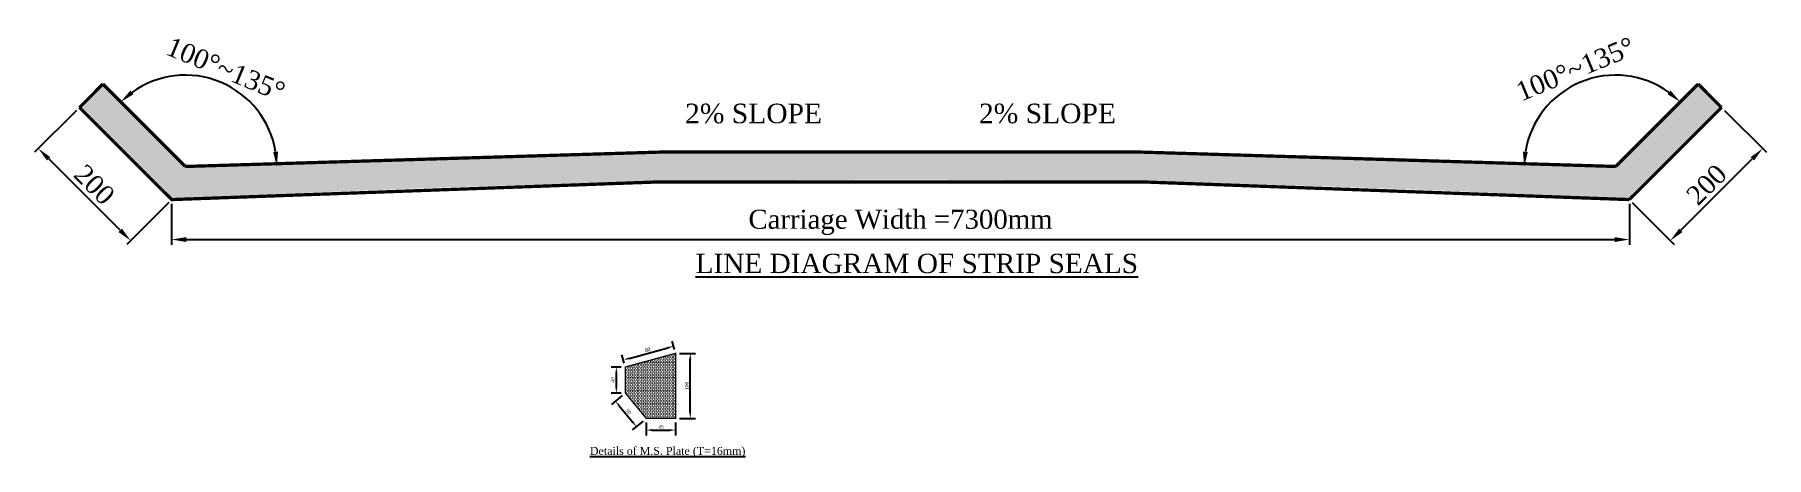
# Model space of a CAD drawing. Extents: x 25837 to 33401, y -1784 to 3293.
# Drawn here: x 27030 to 29688, y 266 to 916 of the extents above; entities that cross this region are included whole.
import ezdxf

# ---------------------------------------------------------------- set-up
doc = ezdxf.new("R2010")
doc.units = 0
doc.header["$LTSCALE"] = 200
doc.header["$MEASUREMENT"] = 0
doc.layers.get('Defpoints').update_dxf_attribs({"linetype": 'CONTINUOUS'})
doc.layers.add('Dim Arrow', color=150, linetype='CONTINUOUS', lineweight=9)
doc.layers.add('Line', color=6, linetype='CONTINUOUS', lineweight=25)
doc.layers.add('hatch', color=250, linetype='CONTINUOUS')
doc.layers.add('Text', color=7, linetype='CONTINUOUS')
doc.styles.add('dimen_text', font='simplex.shx')
doc.styles.get("Standard").update_dxf_attribs({"font": 'times.ttf'})
doc.dimstyles.new('dim_5', dxfattribs={"dimscale": 45, "dimtxt": 0.18, "dimasz": 0.2, "dimexe": 0.18, "dimexo": 0.14, "dimgap": 0.09, "dimtad": 1, "dimdec": 0, "dimzin": 0, "dimdsep": 46, "dimtxsty": 'dimen_text', "dimcen": 0.09, "dimclrd": 256, "dimclre": 256, "dimclrt": 7, "dimadec": 0, "dimazin": 0, "dimtfac": 1, "dimtdec": 0, "dimtofl": 0, "dimtmove": 0, "dimatfit": 3, "dimfxl": 1, "dimtolj": 1, "dimtzin": 0, "dimarcsym": 0})

msp = doc.modelspace()

# ---------------------------------------------------------------- texts
at = {"layer": 'Text'}
for s, insert, char_height, width, attachment_point in [('2% SLOPE', (28028.5, 809.8), 30, 284.46, 1), ('2% SLOPE', (28689.7, 809.8), 30, 284.46, 3), ('{\\LLINE DIAGRAM OF STRIP SEALS}', (28044.7, 579.2), 29.743, 743.829, 1), ('{\\LDetails of M.S. Plate (T=16mm)}', (27882.4, 282.4), 12.15, 313.001, 1)]:
    msp.add_mtext(s, dxfattribs=dict(at, insert=insert, char_height=char_height, width=width, attachment_point=attachment_point))

# ---------------------------------------------------------------- blocks, each defined once
blk = doc.blocks.new('*D24')
at = {"layer": 'Defpoints', "color": 0, "transparency": 16777216}
for p in [(27240.6, 662.4), (29477.6, 662.4), (29477.6, 601)]:
    blk.add_point(p, dxfattribs=at)
at = {"layer": 'hatch', "lineweight": -2, "transparency": 16777216}
for p, q in [((27240.6, 656.1), (27240.6, 592.9)), ((29477.6, 656.1), (29477.6, 592.9)), ((27263.1, 601), (29455.1, 601))]:
    blk.add_line(p, q, dxfattribs=at)
at = {"layer": 'hatch', "transparency": 16777216}
for points in [[(27263.1, 604.8), (27263.1, 597.3), (27240.6, 601)], [(29455.1, 604.8), (29455.1, 597.3), (29477.6, 601)]]:
    blk.add_solid(points, dxfattribs=at)
at = {"layer": 'hatch', "color": 7, "transparency": 16777216, "insert": (28359.1, 627.4), "char_height": 29.25, "attachment_point": 5}
blk.add_mtext('\\A1;Carriage Width =7300mm', dxfattribs=at)
blk = doc.blocks.new('*D25')
at = {"layer": 'Defpoints', "color": 0, "transparency": 16777216}
for p in [(27120.3, 854.7), (27360.9, 812.5), (27261.7, 713.3), (27261.7, 713.3), (29456.5, 713.3)]:
    blk.add_point(p, dxfattribs=at)
at = {"layer": 'hatch', "lineweight": -2, "transparency": 16777216}
blk.add_arc((27261.7, 713.3), 140.3, 9.2007, 125.7993, dxfattribs=at)
at = {"layer": 'hatch', "transparency": 16777216}
for points in [[(27182.1, 824.2), (27177.2, 829.9), (27162.5, 812.5)], [(27403.9, 736), (27396.4, 735.4), (27402, 713.3)]]:
    blk.add_solid(points, dxfattribs=at)
at = {"layer": 'hatch', "color": 7, "transparency": 16777216, "insert": (27323.6, 862.9), "char_height": 29.25, "attachment_point": 5, "rotation": 337.5}
blk.add_mtext('\\A1;100%%D~135°', dxfattribs=at)
blk = doc.blocks.new('*D26')
at = {"layer": 'Defpoints', "color": 0, "transparency": 16777216}
for p in [(27099.2, 803.9), (27036.1, 740.8), (27240.6, 662.4)]:
    blk.add_point(p, dxfattribs=at)
at = {"layer": 'hatch', "lineweight": -2, "transparency": 16777216}
for p, q in [((27094.7, 799.4), (27030.4, 735.1)), ((27161.6, 615.3), (27052, 724.9)), ((27236.2, 658), (27171.8, 593.6))]:
    blk.add_line(p, q, dxfattribs=at)
at = {"layer": 'hatch', "transparency": 16777216}
for points in [[(27054.6, 727.6), (27049.3, 722.3), (27036.1, 740.8)], [(27164.3, 617.9), (27159, 612.6), (27177.6, 599.4)]]:
    blk.add_solid(points, dxfattribs=at)
at = {"layer": 'hatch', "color": 7, "transparency": 16777216, "insert": (27122.1, 685.4), "char_height": 29.25, "attachment_point": 5, "rotation": 315}
blk.add_mtext('\\A1;200', dxfattribs=at)
blk = doc.blocks.new('*D27')
at = {"layer": 'Defpoints', "color": 0, "transparency": 16777216}
for p in [(29619, 803.9), (29682.1, 740.8), (29477.6, 662.4)]:
    blk.add_point(p, dxfattribs=at)
at = {"layer": 'hatch', "lineweight": -2, "transparency": 16777216}
for p, q in [((29623.5, 799.4), (29687.8, 735.1)), ((29556.6, 615.3), (29666.2, 724.9)), ((29482, 658), (29546.4, 593.6))]:
    blk.add_line(p, q, dxfattribs=at)
at = {"layer": 'hatch', "transparency": 16777216}
for points in [[(29663.6, 727.6), (29668.9, 722.3), (29682.1, 740.8)], [(29553.9, 617.9), (29559.2, 612.6), (29540.6, 599.4)]]:
    blk.add_solid(points, dxfattribs=at)
at = {"layer": 'hatch', "color": 7, "transparency": 16777216, "insert": (29596.1, 685.4), "char_height": 29.25, "attachment_point": 5, "rotation": 45}
blk.add_mtext('\\A1;200', dxfattribs=at)
blk = doc.blocks.new('*D57')
at = {"layer": 'Defpoints', "color": 0, "transparency": 16777216}
for p in [(28010.9, 437.2), (28013.9, 426.2), (27936.9, 405.2)]:
    blk.add_point(p, dxfattribs=at)
at = {"layer": 'Line', "lineweight": -2, "transparency": 16777216}
for p, q in [((27942.6, 418.5), (28002.2, 434.8)), ((28012.2, 432.3), (28008.7, 445)), ((27935.2, 411.3), (27931.7, 424))]:
    blk.add_line(p, q, dxfattribs=at)
at = {"layer": 'Line', "transparency": 16777216}
for points in [[(28001.8, 436.2), (28002.6, 433.4), (28010.9, 437.2)], [(27942.2, 420), (27943, 417.1), (27933.9, 416.2)]]:
    blk.add_solid(points, dxfattribs=at)
at = {"layer": 'Line', "color": 7, "transparency": 16777216, "insert": (27971, 431.6), "char_height": 5.62, "attachment_point": 5, "rotation": 15.2551}
blk.add_mtext('\\A1;80', dxfattribs=at)
blk = doc.blocks.new('*D58')
at = {"layer": 'Defpoints', "color": 0, "transparency": 16777216}
for p in [(27936.9, 405.2), (27923, 365.2), (27936.9, 365.2)]:
    blk.add_point(p, dxfattribs=at)
at = {"layer": 'Line', "lineweight": -2, "transparency": 16777216}
for p, q in [((27930.6, 405.2), (27914.9, 405.2)), ((27923, 396.2), (27923, 374.2)), ((27930.6, 365.2), (27914.9, 365.2))]:
    blk.add_line(p, q, dxfattribs=at)
at = {"layer": 'Line', "transparency": 16777216}
for points in [[(27921.5, 396.2), (27924.5, 396.2), (27923, 405.2)], [(27921.5, 374.2), (27924.5, 374.2), (27923, 365.2)]]:
    blk.add_solid(points, dxfattribs=at)
at = {"layer": 'Line', "color": 7, "transparency": 16777216, "insert": (27917.9, 385.2), "char_height": 5.62, "attachment_point": 5, "rotation": 90}
blk.add_mtext('\\A1;40', dxfattribs=at)
blk = doc.blocks.new('*D59')
at = {"layer": 'Defpoints', "color": 0, "transparency": 16777216}
for p in [(27936.9, 365.2), (27968.9, 326.2), (27953.7, 313.8)]:
    blk.add_point(p, dxfattribs=at)
at = {"layer": 'Line', "lineweight": -2, "transparency": 16777216}
for p, q in [((27932, 361.2), (27915.4, 347.7)), ((27927.4, 345.8), (27948, 320.8)), ((27964, 322.2), (27947.4, 308.7))]:
    blk.add_line(p, q, dxfattribs=at)
at = {"layer": 'Line', "transparency": 16777216}
for points in [[(27928.6, 346.8), (27926.2, 344.9), (27921.7, 352.8)], [(27949.2, 321.7), (27946.8, 319.8), (27953.7, 313.8)]]:
    blk.add_solid(points, dxfattribs=at)
at = {"layer": 'Line', "color": 7, "transparency": 16777216, "insert": (27941.7, 336.5), "char_height": 5.62, "attachment_point": 5, "rotation": 309.3693}
blk.add_mtext('\\A1;50', dxfattribs=at)
blk = doc.blocks.new('*D60')
at = {"layer": 'Defpoints', "color": 0, "transparency": 16777216}
for p in [(27968.9, 326.2), (28013.9, 326.2), (28013.9, 308.3)]:
    blk.add_point(p, dxfattribs=at)
at = {"layer": 'Line', "lineweight": -2, "transparency": 16777216}
for p, q in [((27968.9, 319.9), (27968.9, 300.2)), ((28013.9, 319.9), (28013.9, 300.2)), ((27977.9, 308.3), (28004.9, 308.3))]:
    blk.add_line(p, q, dxfattribs=at)
at = {"layer": 'Line', "transparency": 16777216}
for points in [[(27977.9, 309.8), (27977.9, 306.8), (27968.9, 308.3)], [(28004.9, 309.8), (28004.9, 306.8), (28013.9, 308.3)]]:
    blk.add_solid(points, dxfattribs=at)
at = {"layer": 'Line', "color": 7, "transparency": 16777216, "insert": (27991.4, 313.4), "char_height": 5.62, "attachment_point": 5}
blk.add_mtext('\\A1;45', dxfattribs=at)
blk = doc.blocks.new('*D61')
at = {"layer": 'Defpoints', "color": 0, "transparency": 16777216}
for p in [(28013.9, 426.2), (28036.5, 426.2), (28013.9, 326.2)]:
    blk.add_point(p, dxfattribs=at)
at = {"layer": 'Line', "lineweight": -2, "transparency": 16777216}
for p, q in [((28020.2, 426.2), (28044.6, 426.2)), ((28036.5, 335.2), (28036.5, 417.2)), ((28020.2, 326.2), (28044.6, 326.2))]:
    blk.add_line(p, q, dxfattribs=at)
at = {"layer": 'Line', "transparency": 16777216}
for points in [[(28035, 417.2), (28038, 417.2), (28036.5, 426.2)], [(28035, 335.2), (28038, 335.2), (28036.5, 326.2)]]:
    blk.add_solid(points, dxfattribs=at)
at = {"layer": 'Line', "color": 7, "transparency": 16777216, "insert": (28031.3, 376.2), "char_height": 5.62, "attachment_point": 5, "rotation": 90}
blk.add_mtext('\\A1;100', dxfattribs=at)
blk = doc.blocks.new('*D62')
at = {"layer": 'Defpoints', "color": 0, "transparency": 16777216}
for p in [(29456.5, 853.6), (29597.9, 854.7), (27261.7, 713.3), (29456.5, 713.3), (29456.5, 713.3)]:
    blk.add_point(p, dxfattribs=at)
at = {"layer": 'hatch', "lineweight": -2, "transparency": 16777216}
blk.add_arc((29456.5, 713.3), 140.3, 54.2007, 170.7993, dxfattribs=at)
at = {"layer": 'hatch', "transparency": 16777216}
for points in [[(29541, 829.9), (29536.1, 824.2), (29555.7, 812.5)], [(29321.8, 735.4), (29314.3, 736), (29316.2, 713.3)]]:
    blk.add_solid(points, dxfattribs=at)
at = {"layer": 'hatch', "color": 7, "transparency": 16777216, "insert": (29394.6, 862.9), "char_height": 29.25, "attachment_point": 5, "rotation": 22.5}
blk.add_mtext('\\A1;100%%D~135°', dxfattribs=at)

# ---------------------------------------------------------------- dimensions: what is measured, and where the dimension line sits
at = {"layer": 'hatch'}
for base, line1, line2, picture, middle in [((27360.9, 812.5), ((27261.7, 713.3), (29456.5, 713.3)), ((27120.3, 854.7), (27261.7, 713.3)), '*D25', (27323.6, 862.9)), ((29456.5, 853.6), ((29456.5, 713.3), (27261.7, 713.3)), ((29597.9, 854.7), (29456.5, 713.3)), '*D62', (29394.6, 862.9))]:
    dim = msp.add_angular_dim_2l(base=base, line1=line1, line2=line2, text='100%%D~<>', dimstyle='dim_5', override={"dimtxt": 0.65, "dimasz": 0.5, "dimgap": 0.15, "dimtxsty": 'Standard', "dimfxl": 30, "dimfxlon": 1}, dxfattribs=at)
    dim.commit()
    dim.dimension.update_dxf_attribs({"geometry": picture, "text_midpoint": middle})
for p1, p2, distance, picture, middle in [((27240.6, 662.4), (27099.2, 803.9), 89.2, '*D26', (27122.1, 685.4)), ((29477.6, 662.4), (29619, 803.9), -89.2, '*D27', (29596.1, 685.4))]:
    dim = msp.add_aligned_dim(p1=p1, p2=p2, distance=distance, dimstyle='dim_5', override={"dimtxt": 0.65, "dimasz": 0.5, "dimgap": 0.15, "dimtxsty": 'Standard', "dimfxl": 30, "dimfxlon": 1}, dxfattribs=at)
    dim.commit()
    dim.dimension.update_dxf_attribs({"geometry": picture, "text_midpoint": middle})
dim = msp.add_linear_dim(base=(29477.6, 601), p1=(27240.6, 662.4), p2=(29477.6, 662.4), text='Carriage Width =7300mm', dimstyle='dim_5', override={"dimtxt": 0.65, "dimasz": 0.5, "dimgap": 0.15, "dimtxsty": 'Standard', "dimfxl": 30, "dimfxlon": 1}, dxfattribs=at)
dim.commit()
dim.dimension.update_dxf_attribs({"geometry": '*D24', "text_midpoint": (28359.1, 627.4)})
at = {"layer": 'Line', "color": 1}
for p1, p2, distance, picture, middle in [((27936.9, 405.2), (28013.9, 426.2), 11.3, '*D57', (27971, 431.6)), ((28013.9, 326.2), (28013.9, 426.2), -22.6, '*D61', (28031.3, 376.2)), ((27936.9, 405.2), (27936.9, 365.2), -13.8, '*D58', (27917.9, 385.2)), ((27936.9, 365.2), (27968.9, 326.2), -19.6, '*D59', (27941.7, 336.5)), ((27968.9, 326.2), (28013.9, 326.2), -17.9, '*D60', (27991.4, 313.4))]:
    dim = msp.add_aligned_dim(p1=p1, p2=p2, distance=distance, dimstyle='dim_5', override={"dimtxt": 0.125, "dimgap": 0.05, "dimtxsty": 'Standard', "dimfxl": 20, "dimfxlon": 1, "dimarcsym": 1}, dxfattribs=at)
    dim.commit()
    dim.dimension.update_dxf_attribs({"geometry": picture, "text_midpoint": middle})

# ---------------------------------------------------------------- hatches: boundary and pattern name
at = {"layer": 'Line'}
h = msp.add_hatch(dxfattribs=at)
h.set_pattern_fill('DOTS', color=8, scale=100)
h.paths.add_polyline_path([(29619, 803.9), (29583.1, 839.9), (29456.5, 713.3, 0.011365), (28359.1, 738.2), (28359.1, 692.9, -0.013623), (29477.6, 662.4)])
h.paths.add_polyline_path([(28359.1, 738.2, 0.011365), (27261.7, 713.3), (27135.1, 839.9), (27099.2, 803.9), (27240.6, 662.4), (27240.7, 662.4, -0.013622), (28359.1, 692.9)])
h = msp.add_hatch(dxfattribs=at)
h.set_pattern_fill('DOTS', color=8, scale=40)
h.set_pattern_definition([(0, (0, -1021.6106), (1.25, 2.5), [0, -2.5])])
h.paths.add_polyline_path([(28013.9, 426.2), (27936.9, 405.2), (27936.9, 365.2), (27968.9, 326.2), (28013.9, 326.2)])

# ---------------------------------------------------------------- linework, layer by layer
at = {"layer": 'Dim Arrow'}
for points in [[(27965.6, 763.5, 0, 15, 0), (28002.9, 764.2, 0, 0, 0), (28225.5, 768.4, 0, 0, 0)], [(28751.6, 763.8, 0, 15, 0), (28714.3, 764.5, 0, 0, 0), (28491.7, 768.7, 0, 0, 0)]]:
    msp.add_lwpolyline(points, format="xyseb", dxfattribs=at)
at = {"layer": 'hatch', "color": 1, "lineweight": 30, "const_width": 2}
msp.add_lwpolyline([(27968.9, 326.2), (28013.9, 326.2), (28013.9, 426.2), (27936.9, 405.2), (27936.9, 365.2)], close=True, dxfattribs=at)
at = {"layer": 'Line', "color": 1}
msp.add_line((29456.5, 713.3), (29583.1, 839.9), dxfattribs=at)
at = {"layer": 'Line', "color": 1, "const_width": 5}
for points in [[(27099.2, 803.9), (27135.1, 839.9)], [(27135.1, 839.9), (27261.7, 713.3)], [(29583.1, 839.9), (29456.5, 713.3)], [(29583.1, 839.9), (29619, 803.9)], [(27099.2, 803.9), (27240.6, 662.4), (27240.7, 662.4)], [(29619, 803.9), (29477.6, 662.4)]]:
    msp.add_lwpolyline(points, dxfattribs=at)
for points in [[(29456.5, 713.3, 0.022733), (27261.7, 713.3)], [(29477.6, 662.4, 0.02725), (27240.7, 662.4)]]:
    msp.add_lwpolyline(points, format="xyb", dxfattribs=at)

msp.set_redraw_order([(e.dxf.handle, doc.entitydb.next_handle()) for e in msp.query("TEXT MTEXT ATTDEF DIMENSION ARC_DIMENSION")])  # texts and dimensions are drawn at this point

doc.saveas('drawing.dxf')
